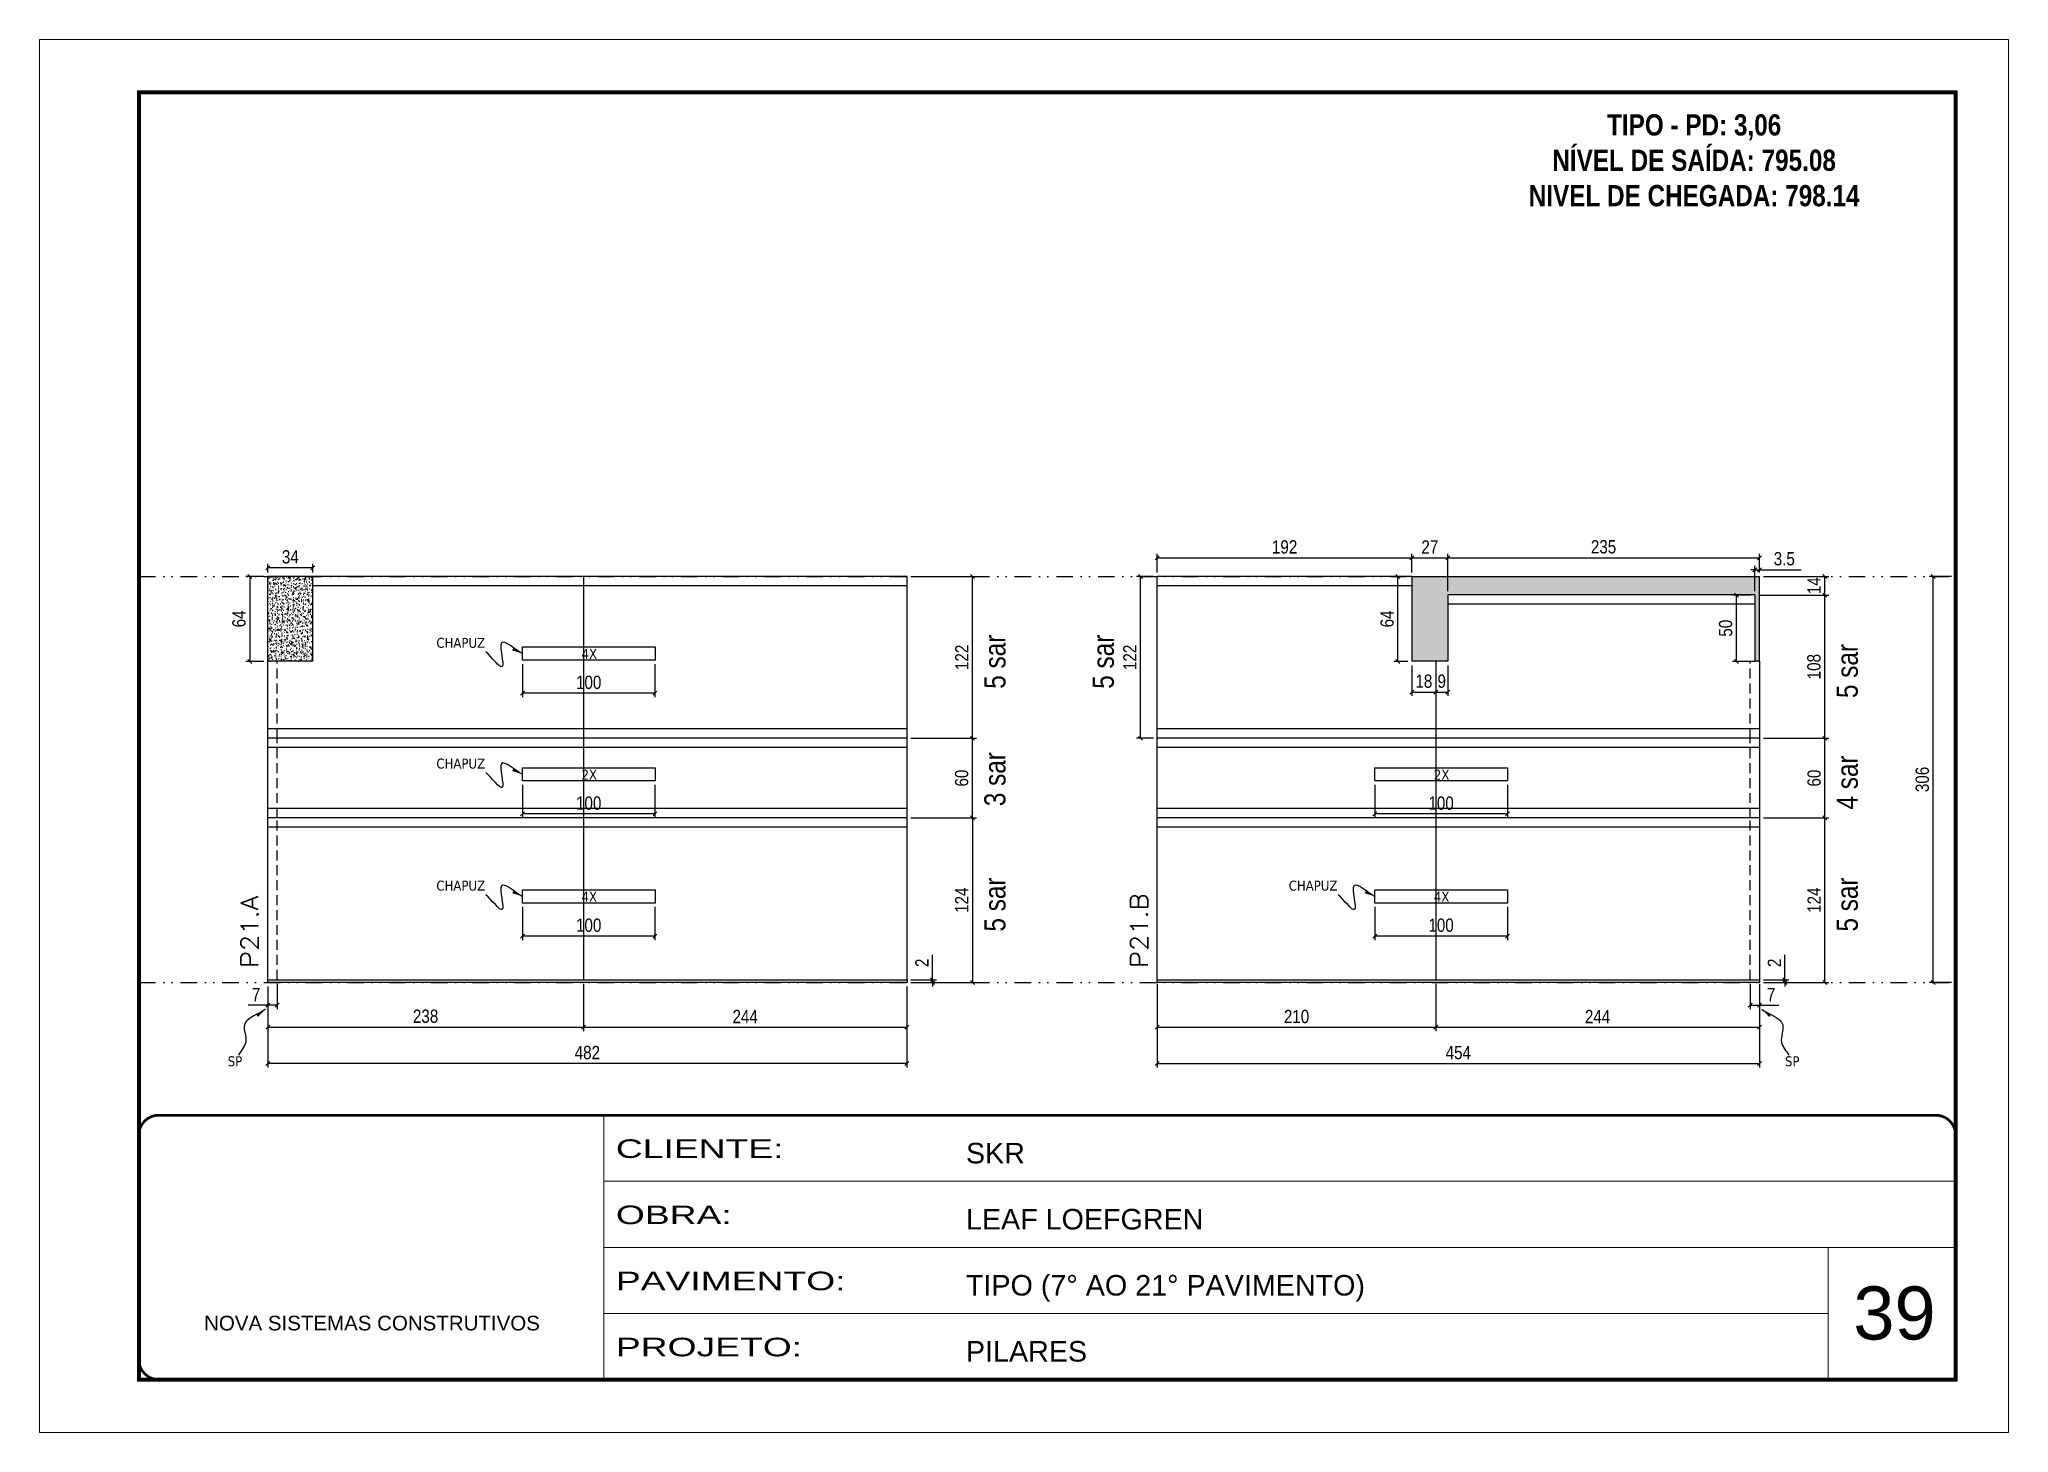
# Model space of a CAD drawing. Extents: x 14400 to 27878, y -21631 to 6985.
# Drawn here: x 17583 to 19068, y -4402 to -3352 of the extents above; entities that cross this region are included whole.
import ezdxf

# ---------------------------------------------------------------- set-up
doc = ezdxf.new("R2010")
doc.units = 0
for name, pattern in [('CONTINUO', [0]), ('DASHED', [0.75, 0.5, -0.25]), ('DIVIDE2', [0.625, 0.25, -0.125, 0, -0.125, 0, -0.125]), ('HIDDEN', [0.375, 0.25, -0.125])]:
    doc.linetypes.add(name, pattern=pattern)
for name, color, linetype, lineweight in [('CARIMBO', 255, 'Continuous', 9), ('Folhas', 255, 'Continuous', 9), ('SARRAFO DE PRESSAO', 251, 'DASHED', 9), ('Texto Seção', 7, 'Continuous', 15)]:
    doc.layers.add(name, color=color, linetype=linetype, lineweight=lineweight)
for name, color, linetype in [('COTA', 241, 'Continuous'), ('NOMENCLATURA', 7, 'Continuous'), ('Nível', 160, 'Continuous'), ('Painéis', 200, 'Continuous'), ('SARR_2.2x10', 60, 'Continuous'), ('SARR_2.2x7', 40, 'Continuous'), ('Sarrafo de Pressão', 42, 'HIDDEN'), ('texto', 7, 'Continuous')]:
    doc.layers.add(name, color=color, linetype=linetype)
doc.styles.add('ARIAL', font='arial.ttf')
doc.styles.add('ARIAL_NARROW', font='ARIALN.TTF', dxfattribs={"height": 0.2})
doc.styles.add('COTA TECNICA', font='techl___.ttf', dxfattribs={"height": 10})
doc.styles.add('COTA TECNICA-50', font='techl___.ttf', dxfattribs={"height": 10})
doc.styles.add('REGUA-120', font='ROMANS.shx', dxfattribs={"height": 15})
doc.styles.add('ROMANC', font='techb___.ttf', dxfattribs={"height": 2.5})
doc.styles.get("Standard").update_dxf_attribs({"font": 'arial.ttf'})
doc.styles.add('Tecnologia', font='')
doc.styles.get('Tecnologia').set_extended_font_data('Forgotten Futurist')
doc.dimstyles.new('COTA PAINEL-50', dxfattribs={"dimtxt": 10, "dimasz": 3, "dimexe": 3, "dimexo": 3, "dimgap": 3, "dimtad": 1, "dimdec": 1, "dimzin": 12, "dimdsep": 46, "dimtxsty": 'COTA TECNICA-50', "dimblk1": 'OBLIQUE', "dimblk2": 'OBLIQUE', "dimsah": 1, "dimcen": 0.9, "dimclrd": 4, "dimclre": 4, "dimclrt": 240, "dimadec": 1, "dimazin": 3, "dimtfac": 1, "dimtdec": 1, "dimtmove": 0, "dimatfit": 3, "dimfxl": 1, "dimtolj": 1, "dimtzin": 12, "dimarcsym": 0})
doc.dimstyles.new('PAINEL', dxfattribs={"dimtxt": 10, "dimasz": 3, "dimexe": 3, "dimexo": 3, "dimgap": 3, "dimtad": 1, "dimdec": 1, "dimzin": 12, "dimdsep": 46, "dimtxsty": 'COTA TECNICA', "dimblk1": 'OBLIQUE', "dimblk2": 'OBLIQUE', "dimsah": 1, "dimcen": 0.9, "dimclrd": 4, "dimclre": 4, "dimclrt": 240, "dimadec": 1, "dimazin": 3, "dimtfac": 1, "dimtdec": 1, "dimtmove": 0, "dimatfit": 3, "dimfxl": 1, "dimtolj": 1, "dimtzin": 12, "dimarcsym": 0})
doc.dimstyles.get("Standard").update_dxf_attribs({"dimtxt": 0.18, "dimasz": 0.18, "dimexe": 0.18, "dimexo": 0.0625, "dimgap": 0.09, "dimtad": 0, "dimtih": 1, "dimtoh": 1, "dimdec": 4, "dimzin": 0, "dimdsep": 46, "dimtxsty": 'Standard', "dimcen": 0.09, "dimadec": 0, "dimazin": 0, "dimtfac": 1, "dimtdec": 4, "dimtofl": 0, "dimtmove": 0, "dimatfit": 3, "dimfxl": 1, "dimtolj": 1, "dimtzin": 0, "dimarcsym": 0})

msp = doc.modelspace()

# ---------------------------------------------------------------- texts
at = {"layer": 'CARIMBO', "style": 'ARIAL'}
msp.add_text('39', height=40, dxfattribs=at).set_placement((18951.328, -4332.305))
at = {"layer": 'NOMENCLATURA', "style": 'ARIAL_NARROW'}
for s, p in [('5 sar', (18311.992, -3841.842)), ('5 sar', (18393.713, -3841.842)), ('5 sar', (18954.737, -3848.842)), ('3 sar', (18311.992, -3930.342)), ('4 sar', (18954.737, -3932.842)), ('5 sar', (18311.992, -4024.842)), ('5 sar', (18954.737, -4024.842))]:
    msp.add_text(s, height=16, rotation=90, dxfattribs=at).set_placement(p)
at = {"layer": 'NOMENCLATURA', "color": 2, "insert": (18831.306, -3408.863), "char_height": 16, "attachment_point": 2, "style": 'ROMANC'}
msp.add_mtext_dynamic_manual_height_columns('TIPO - PD: 3,06\\PNÍVEL DE SAÍDA: 795.08\\PNIVEL DE CHEGADA: 798.14', width=432.35115, gutter_width=1, heights=[0], dxfattribs=at)
at = {"layer": 'texto', "color": 0, "char_height": 7.5, "attachment_point": 5}
for s, insert in [('{\\fTahoma|b0|i0|c0|p34;\\C4;CHAPUZ}', (17901.198, -3807.308)), ('{\\fTahoma|b0|i0|c0|p34;\\C4;4X}', (17998.141, -3815.615)), ('{\\fTahoma|b0|i0|c0|p34;\\C4;CHAPUZ}', (17901.198, -3898.308)), ('{\\fTahoma|b0|i0|c0|p34;\\C4;2X}', (17998.141, -3906.615)), ('{\\fTahoma|b0|i0|c0|p34;\\C4;2X}', (18640.886, -3906.615)), ('{\\fTahoma|b0|i0|c0|p34;\\C4;CHAPUZ}', (17901.198, -3990.308)), ('{\\fTahoma|b0|i0|c0|p34;\\C4;CHAPUZ}', (18543.943, -3990.308)), ('{\\fTahoma|b0|i0|c0|p34;\\C4;4X}', (17998.141, -3998.615)), ('{\\fTahoma|b0|i0|c0|p34;\\C4;4X}', (18640.886, -3998.615)), ('{\\fTahoma|b0|i0|c0|p34;\\C4;SP}', (17730.972, -4122.657)), ('{\\fTahoma|b0|i0|c0|p34;\\C4;SP}', (18905.271, -4122.657))]:
    msp.add_mtext(s, dxfattribs=dict(at, insert=insert))
at = {"layer": 'Texto Seção', "style": 'REGUA-120', "width": 1.1}
for s, p in [('P21.A', (17748.5, -4052.402)), ('P21.B', (18419.244, -4052.402))]:
    msp.add_text(s, height=13, rotation=90, dxfattribs=at).set_placement(p)

# ---------------------------------------------------------------- blocks, each defined once
blk = doc.blocks.new('9999999999')
at = {"color": 30, "linetype": 'CONTINUO'}
for p, q in [((98564.6, 34230.2), (98564.6, 34429.4)), ((98564.6, 34379.6), (99584, 34379.6)), ((98564.6, 34329.8), (99488, 34329.8)), ((99584, 34329.8), (99488, 34329.8)), ((99488, 34329.8), (99488, 34230.2)), ((98564.6, 34280), (99488, 34280))]:
    blk.add_line(p, q, dxfattribs=at)
at = {"color": 30, "linetype": 'CONTINUO', "const_width": 2}
blk.add_lwpolyline([(99584, 34230.2), (99584, 34414.4, 0.414214), (99569, 34429.4), (98229, 34429.4, 0.414214), (98214, 34414.4), (98214, 34245.2, 0.414214), (98229, 34230.2), (99584, 34230.2)], format="xyb", dxfattribs=at)
at = {"layer": 'Folhas'}
blk.add_lwpolyline([(98139, 34190.2), (99624, 34190.2), (99624, 35240.2), (98139, 35240.2)], close=True, dxfattribs=at)
at = {"layer": 'Folhas', "color": 30, "const_width": 3}
blk.add_lwpolyline([(98214, 34230.2), (99584, 34230.2), (99584, 35200.2), (98214, 35200.2)], close=True, dxfattribs=at)
at = {"color": 7, "linetype": 'Continuous', "ltscale": 5, "style": 'ARIAL'}
for s, height, p in [('SKR', 15.48, (98837.7, 34393.1)), ('LEAF LOEFGREN', 15.483, (98837.7, 34343.3)), ('TIPO (7° AO 21° PAVIMENTO)', 15.483, (98837.7, 34293.5)), ('NOVA SISTEMAS CONSTRUTIVOS', 11.059, (98263.2, 34267.2)), ('PILARES', 15.48, (98837.7, 34243.7))]:
    blk.add_text(s, height=height, dxfattribs=at).set_placement(p)
at = {"layer": 'Folhas', "color": 7, "style": 'Tecnologia', "width": 1.5}
for s, p in [('CLIENTE:', (98573.7, 34397.2)), ('OBRA:', (98573.7, 34347.3)), ('PAVIMENTO:', (98573.7, 34297.5)), ('PROJETO:', (98573.7, 34247.7))]:
    blk.add_text(s, height=14, dxfattribs=at).set_placement(p)
blk = doc.blocks.new('_Oblique')
at = {"color": 0, "linetype": 'ByBlock', "lineweight": -2}
blk.add_line((-0.5, -0.5), (0.5, 0.5), dxfattribs=at)
blk = doc.blocks.new('*D2044')
at = {"layer": 'COTA', "color": 4, "lineweight": -2, "transparency": 16777216}
for p, q in [((17755.7, -4066.2), (17755.7, -4083.4)), ((17762.7, -4064.2), (17762.7, -4083.4)), ((17755.7, -4080.4), (17741, -4080.4)), ((17762.7, -4080.4), (17755.7, -4080.4))]:
    blk.add_line(p, q, dxfattribs=at)
at = {"layer": 'Defpoints', "color": 0, "transparency": 16777216}
for p in [(17755.7, -4063.2), (17762.7, -4061.2), (17755.7, -4080.4)]:
    blk.add_point(p, dxfattribs=at)
at = {"layer": 'COTA', "color": 4, "lineweight": -2, "transparency": 16777216, "xscale": 3, "yscale": 3, "zscale": 3, "rotation": 180}
blk.add_blockref('_Oblique', (17755.7, -4080.4), dxfattribs=at)
at = {"layer": 'COTA', "color": 4, "lineweight": -2, "transparency": 16777216, "xscale": 3, "yscale": 3, "zscale": 3}
blk.add_blockref('_Oblique', (17762.7, -4080.4), dxfattribs=at)
at = {"layer": 'COTA', "color": 240, "transparency": 16777216, "insert": (17746.9, -4072.3), "char_height": 10, "attachment_point": 5, "style": 'COTA TECNICA-50'}
blk.add_mtext('\\A1;7', dxfattribs=at)
blk = doc.blocks.new('*D2045')
at = {"layer": 'COTA', "color": 4, "lineweight": -2, "transparency": 16777216}
for p, q in [((18257, -4061.2), (18257, -4042.4)), ((18240.7, -4061.2), (18260, -4061.2)), ((18240.7, -4063.2), (18260, -4063.2)), ((18257, -4063.2), (18257, -4061.2)), ((18257, -4063.2), (18257, -4066.2))]:
    blk.add_line(p, q, dxfattribs=at)
at = {"layer": 'Defpoints', "color": 0, "transparency": 16777216}
for p in [(18237.7, -4061.2), (18237.7, -4063.2), (18257, -4063.2)]:
    blk.add_point(p, dxfattribs=at)
at = {"layer": 'COTA', "color": 4, "lineweight": -2, "transparency": 16777216, "xscale": 3, "yscale": 3, "zscale": 3}
for p, rotation in [((18257, -4061.2), 270), ((18257, -4063.2), 90)]:
    blk.add_blockref('_Oblique', p, dxfattribs=dict(at, rotation=rotation))
at = {"layer": 'COTA', "color": 240, "transparency": 16777216, "insert": (18249, -4048.4), "char_height": 10, "attachment_point": 5, "rotation": 90, "style": 'COTA TECNICA-50'}
blk.add_mtext('\\A1;2', dxfattribs=at)
blk = doc.blocks.new('*D2046')
at = {"layer": 'COTA', "color": 4, "linetype": 'ByBlock', "lineweight": -2, "transparency": 16777216}
for p, q in [((17947.7, -4006.3), (17947.7, -4031.2)), ((18047.7, -4006.3), (18047.7, -4031.2)), ((18047.7, -4028.2), (17947.7, -4028.2))]:
    blk.add_line(p, q, dxfattribs=at)
at = {"layer": 'Defpoints', "color": 0, "linetype": 'ByBlock', "transparency": 16777216}
for p in [(17947.7, -4003.3), (18047.7, -4003.3), (17947.7, -4028.2)]:
    blk.add_point(p, dxfattribs=at)
at = {"layer": 'COTA', "color": 4, "linetype": 'ByBlock', "lineweight": -2, "transparency": 16777216, "xscale": 3, "yscale": 3, "zscale": 3, "rotation": 180}
blk.add_blockref('_Oblique', (17947.7, -4028.2), dxfattribs=at)
at = {"layer": 'COTA', "color": 4, "linetype": 'ByBlock', "lineweight": -2, "transparency": 16777216, "xscale": 3, "yscale": 3, "zscale": 3}
blk.add_blockref('_Oblique', (18047.7, -4028.2), dxfattribs=at)
at = {"layer": 'COTA', "color": 240, "linetype": 'ByBlock', "transparency": 16777216, "insert": (17997.7, -4020.1), "char_height": 10, "attachment_point": 5, "style": 'COTA TECNICA'}
blk.add_mtext('\\A1;100', dxfattribs=at)
blk = doc.blocks.new('*D2047')
at = {"layer": 'COTA', "color": 4, "lineweight": -2, "transparency": 16777216}
for p, q in [((17755.7, -4066.2), (17755.7, -4100)), ((17993.7, -4064.2), (17993.7, -4100)), ((17755.7, -4097), (17993.7, -4097))]:
    blk.add_line(p, q, dxfattribs=at)
at = {"layer": 'Defpoints', "color": 0, "transparency": 16777216}
for p in [(17755.7, -4063.2), (17993.7, -4061.2), (17993.7, -4097)]:
    blk.add_point(p, dxfattribs=at)
at = {"layer": 'COTA', "color": 4, "lineweight": -2, "transparency": 16777216, "xscale": 3, "yscale": 3, "zscale": 3, "rotation": 180}
blk.add_blockref('_Oblique', (17755.7, -4097), dxfattribs=at)
at = {"layer": 'COTA', "color": 4, "lineweight": -2, "transparency": 16777216, "xscale": 3, "yscale": 3, "zscale": 3}
blk.add_blockref('_Oblique', (17993.7, -4097), dxfattribs=at)
at = {"layer": 'COTA', "color": 240, "transparency": 16777216, "insert": (17874.7, -4088.7), "char_height": 10, "attachment_point": 5, "style": 'COTA TECNICA'}
blk.add_mtext('\\A1;238', dxfattribs=at)
blk = doc.blocks.new('*D2048')
at = {"layer": 'COTA', "color": 4, "lineweight": -2, "transparency": 16777216}
for p, q in [((17993.7, -4064.2), (17993.7, -4100)), ((18237.7, -4066.2), (18237.7, -4100)), ((17993.7, -4097), (18237.7, -4097))]:
    blk.add_line(p, q, dxfattribs=at)
at = {"layer": 'Defpoints', "color": 0, "transparency": 16777216}
for p in [(17993.7, -4061.2), (18237.7, -4063.2), (18237.7, -4097)]:
    blk.add_point(p, dxfattribs=at)
at = {"layer": 'COTA', "color": 4, "lineweight": -2, "transparency": 16777216, "xscale": 3, "yscale": 3, "zscale": 3, "rotation": 180}
blk.add_blockref('_Oblique', (17993.7, -4097), dxfattribs=at)
at = {"layer": 'COTA', "color": 4, "lineweight": -2, "transparency": 16777216, "xscale": 3, "yscale": 3, "zscale": 3}
blk.add_blockref('_Oblique', (18237.7, -4097), dxfattribs=at)
at = {"layer": 'COTA', "color": 240, "transparency": 16777216, "insert": (18115.7, -4088.9), "char_height": 10, "attachment_point": 5, "style": 'COTA TECNICA'}
blk.add_mtext('\\A1;244', dxfattribs=at)
blk = doc.blocks.new('*D2049')
at = {"layer": 'COTA', "color": 4, "lineweight": -2, "transparency": 16777216}
for p, q in [((18873.5, -4064.2), (18873.5, -4083.4)), ((18880.5, -4066.2), (18880.5, -4083.4)), ((18873.5, -4080.4), (18880.5, -4080.4)), ((18880.5, -4080.4), (18895.2, -4080.4))]:
    blk.add_line(p, q, dxfattribs=at)
at = {"layer": 'Defpoints', "color": 0, "transparency": 16777216}
for p in [(18873.5, -4061.2), (18880.5, -4063.2), (18880.5, -4080.4)]:
    blk.add_point(p, dxfattribs=at)
at = {"layer": 'COTA', "color": 4, "lineweight": -2, "transparency": 16777216, "xscale": 3, "yscale": 3, "zscale": 3, "rotation": 180}
blk.add_blockref('_Oblique', (18873.5, -4080.4), dxfattribs=at)
at = {"layer": 'COTA', "color": 4, "lineweight": -2, "transparency": 16777216, "xscale": 3, "yscale": 3, "zscale": 3}
blk.add_blockref('_Oblique', (18880.5, -4080.4), dxfattribs=at)
at = {"layer": 'COTA', "color": 240, "transparency": 16777216, "insert": (18889.4, -4072.3), "char_height": 10, "attachment_point": 5, "style": 'COTA TECNICA-50'}
blk.add_mtext('\\A1;7', dxfattribs=at)
blk = doc.blocks.new('*D2050')
at = {"layer": 'COTA', "color": 4, "lineweight": -2, "transparency": 16777216}
for p, q in [((18899.8, -4061.2), (18899.8, -4042.4)), ((18883.5, -4061.2), (18902.8, -4061.2)), ((18883.5, -4063.2), (18902.8, -4063.2)), ((18899.8, -4063.2), (18899.8, -4061.2)), ((18899.8, -4063.2), (18899.8, -4066.2))]:
    blk.add_line(p, q, dxfattribs=at)
at = {"layer": 'Defpoints', "color": 0, "transparency": 16777216}
for p in [(18880.5, -4061.2), (18880.5, -4063.2), (18899.8, -4063.2)]:
    blk.add_point(p, dxfattribs=at)
at = {"layer": 'COTA', "color": 4, "lineweight": -2, "transparency": 16777216, "xscale": 3, "yscale": 3, "zscale": 3}
for p, rotation in [((18899.8, -4061.2), 270), ((18899.8, -4063.2), 90)]:
    blk.add_blockref('_Oblique', p, dxfattribs=dict(at, rotation=rotation))
at = {"layer": 'COTA', "color": 240, "transparency": 16777216, "insert": (18891.8, -4048.4), "char_height": 10, "attachment_point": 5, "rotation": 90, "style": 'COTA TECNICA-50'}
blk.add_mtext('\\A1;2', dxfattribs=at)
blk = doc.blocks.new('*D2051')
at = {"layer": 'COTA', "color": 4, "linetype": 'ByBlock', "lineweight": -2, "transparency": 16777216}
for p, q in [((18590.5, -4006.3), (18590.5, -4031.2)), ((18690.5, -4006.3), (18690.5, -4031.2)), ((18690.5, -4028.2), (18590.5, -4028.2))]:
    blk.add_line(p, q, dxfattribs=at)
at = {"layer": 'Defpoints', "color": 0, "linetype": 'ByBlock', "transparency": 16777216}
for p in [(18590.5, -4003.3), (18690.5, -4003.3), (18590.5, -4028.2)]:
    blk.add_point(p, dxfattribs=at)
at = {"layer": 'COTA', "color": 4, "linetype": 'ByBlock', "lineweight": -2, "transparency": 16777216, "xscale": 3, "yscale": 3, "zscale": 3, "rotation": 180}
blk.add_blockref('_Oblique', (18590.5, -4028.2), dxfattribs=at)
at = {"layer": 'COTA', "color": 4, "linetype": 'ByBlock', "lineweight": -2, "transparency": 16777216, "xscale": 3, "yscale": 3, "zscale": 3}
blk.add_blockref('_Oblique', (18690.5, -4028.2), dxfattribs=at)
at = {"layer": 'COTA', "color": 240, "linetype": 'ByBlock', "transparency": 16777216, "insert": (18640.5, -4020.1), "char_height": 10, "attachment_point": 5, "style": 'COTA TECNICA'}
blk.add_mtext('\\A1;100', dxfattribs=at)
blk = doc.blocks.new('*D2052')
at = {"layer": 'COTA', "color": 4, "lineweight": -2, "transparency": 16777216}
for p, q in [((18426.5, -4066.2), (18426.5, -4100)), ((18636.5, -4064.2), (18636.5, -4100)), ((18426.5, -4097), (18636.5, -4097))]:
    blk.add_line(p, q, dxfattribs=at)
at = {"layer": 'Defpoints', "color": 0, "transparency": 16777216}
for p in [(18426.5, -4063.2), (18636.5, -4061.2), (18636.5, -4097)]:
    blk.add_point(p, dxfattribs=at)
at = {"layer": 'COTA', "color": 4, "lineweight": -2, "transparency": 16777216, "xscale": 3, "yscale": 3, "zscale": 3, "rotation": 180}
blk.add_blockref('_Oblique', (18426.5, -4097), dxfattribs=at)
at = {"layer": 'COTA', "color": 4, "lineweight": -2, "transparency": 16777216, "xscale": 3, "yscale": 3, "zscale": 3}
blk.add_blockref('_Oblique', (18636.5, -4097), dxfattribs=at)
at = {"layer": 'COTA', "color": 240, "transparency": 16777216, "insert": (18531.5, -4088.9), "char_height": 10, "attachment_point": 5, "style": 'COTA TECNICA'}
blk.add_mtext('\\A1;210', dxfattribs=at)
blk = doc.blocks.new('*D2053')
at = {"layer": 'COTA', "color": 4, "lineweight": -2, "transparency": 16777216}
for p, q in [((18636.5, -4064.2), (18636.5, -4100)), ((18880.5, -4066.2), (18880.5, -4100)), ((18636.5, -4097), (18880.5, -4097))]:
    blk.add_line(p, q, dxfattribs=at)
at = {"layer": 'Defpoints', "color": 0, "transparency": 16777216}
for p in [(18636.5, -4061.2), (18880.5, -4063.2), (18880.5, -4097)]:
    blk.add_point(p, dxfattribs=at)
at = {"layer": 'COTA', "color": 4, "lineweight": -2, "transparency": 16777216, "xscale": 3, "yscale": 3, "zscale": 3, "rotation": 180}
blk.add_blockref('_Oblique', (18636.5, -4097), dxfattribs=at)
at = {"layer": 'COTA', "color": 4, "lineweight": -2, "transparency": 16777216, "xscale": 3, "yscale": 3, "zscale": 3}
blk.add_blockref('_Oblique', (18880.5, -4097), dxfattribs=at)
at = {"layer": 'COTA', "color": 240, "transparency": 16777216, "insert": (18758.5, -4088.9), "char_height": 10, "attachment_point": 5, "style": 'COTA TECNICA'}
blk.add_mtext('\\A1;244', dxfattribs=at)
blk = doc.blocks.new('*D2066')
at = {"layer": 'COTA', "color": 4, "lineweight": -2, "transparency": 16777216}
for p, q in [((18883.5, -3939.2), (18932.9, -3939.2)), ((18929.9, -4063.2), (18929.9, -3939.2)), ((18883.5, -4063.2), (18932.9, -4063.2))]:
    blk.add_line(p, q, dxfattribs=at)
at = {"layer": 'Defpoints', "color": 0, "transparency": 16777216}
for p in [(18880.5, -3939.2), (18929.9, -3939.2), (18880.5, -4063.2)]:
    blk.add_point(p, dxfattribs=at)
at = {"layer": 'COTA', "color": 4, "lineweight": -2, "transparency": 16777216, "xscale": 3, "yscale": 3, "zscale": 3}
for p, rotation in [((18929.9, -3939.2), 90), ((18929.9, -4063.2), 270)]:
    blk.add_blockref('_Oblique', p, dxfattribs=dict(at, rotation=rotation))
at = {"layer": 'COTA', "color": 240, "transparency": 16777216, "insert": (18921.8, -4001.2), "char_height": 10, "attachment_point": 5, "rotation": 90, "style": 'COTA TECNICA'}
blk.add_mtext('\\A1;124', dxfattribs=at)
blk = doc.blocks.new('*D2067')
at = {"layer": 'COTA', "color": 4, "lineweight": -2, "transparency": 16777216}
for p, q in [((18874, -3771.2), (18860.2, -3771.2)), ((18863.2, -3821.2), (18863.2, -3771.2)), ((18874, -3821.2), (18860.2, -3821.2))]:
    blk.add_line(p, q, dxfattribs=at)
at = {"layer": 'Defpoints', "color": 0, "transparency": 16777216}
for p in [(18863.2, -3771.2), (18877, -3771.2), (18877, -3821.2)]:
    blk.add_point(p, dxfattribs=at)
at = {"layer": 'COTA', "color": 4, "lineweight": -2, "transparency": 16777216, "xscale": 3, "yscale": 3, "zscale": 3}
for p, rotation in [((18863.2, -3771.2), 90), ((18863.2, -3821.2), 270)]:
    blk.add_blockref('_Oblique', p, dxfattribs=dict(at, rotation=rotation))
at = {"layer": 'COTA', "color": 240, "transparency": 16777216, "insert": (18855.1, -3796.2), "char_height": 10, "attachment_point": 5, "rotation": 90, "style": 'COTA TECNICA'}
blk.add_mtext('\\A1;50', dxfattribs=at)
blk = doc.blocks.new('*D2068')
at = {"layer": 'COTA', "color": 4, "lineweight": -2, "transparency": 16777216}
for p, q in [((18615.5, -3757.2), (18604.9, -3757.2)), ((18607.9, -3821.2), (18607.9, -3757.2)), ((18615.5, -3821.2), (18604.9, -3821.2))]:
    blk.add_line(p, q, dxfattribs=at)
at = {"layer": 'Defpoints', "color": 0, "transparency": 16777216}
for p in [(18607.9, -3757.2), (18618.5, -3757.2), (18618.5, -3821.2)]:
    blk.add_point(p, dxfattribs=at)
at = {"layer": 'COTA', "color": 4, "lineweight": -2, "transparency": 16777216, "xscale": 3, "yscale": 3, "zscale": 3}
for p, rotation in [((18607.9, -3757.2), 90), ((18607.9, -3821.2), 270)]:
    blk.add_blockref('_Oblique', p, dxfattribs=dict(at, rotation=rotation))
at = {"layer": 'COTA', "color": 240, "transparency": 16777216, "insert": (18599.8, -3789.2), "char_height": 10, "attachment_point": 5, "rotation": 90, "style": 'COTA TECNICA'}
blk.add_mtext('\\A1;64', dxfattribs=at)
blk = doc.blocks.new('*D2069')
at = {"layer": 'COTA', "color": 4, "lineweight": -2, "transparency": 16777216}
for p, q in [((18240.7, -3939.2), (18290.1, -3939.2)), ((18287.1, -3939.2), (18287.1, -4063.2)), ((18240.7, -4063.2), (18290.1, -4063.2))]:
    blk.add_line(p, q, dxfattribs=at)
at = {"layer": 'Defpoints', "color": 0, "transparency": 16777216}
for p in [(18237.7, -3939.2), (18237.7, -4063.2), (18287.1, -4063.2)]:
    blk.add_point(p, dxfattribs=at)
at = {"layer": 'COTA', "color": 4, "lineweight": -2, "transparency": 16777216, "xscale": 3, "yscale": 3, "zscale": 3}
for p, rotation in [((18287.1, -3939.2), 90), ((18287.1, -4063.2), 270)]:
    blk.add_blockref('_Oblique', p, dxfattribs=dict(at, rotation=rotation))
at = {"layer": 'COTA', "color": 240, "transparency": 16777216, "insert": (18279, -4001.2), "char_height": 10, "attachment_point": 5, "rotation": 90, "style": 'COTA TECNICA'}
blk.add_mtext('\\A1;124', dxfattribs=at)
blk = doc.blocks.new('*D2070')
at = {"layer": 'COTA', "color": 4, "lineweight": -2, "transparency": 16777216}
for p, q in [((18240.7, -3879.2), (18290.1, -3879.2)), ((18287.1, -3939.2), (18287.1, -3879.2)), ((18240.7, -3939.2), (18290.1, -3939.2))]:
    blk.add_line(p, q, dxfattribs=at)
at = {"layer": 'Defpoints', "color": 0, "transparency": 16777216}
for p in [(18237.7, -3879.2), (18287.1, -3879.2), (18237.7, -3939.2)]:
    blk.add_point(p, dxfattribs=at)
at = {"layer": 'COTA', "color": 4, "lineweight": -2, "transparency": 16777216, "xscale": 3, "yscale": 3, "zscale": 3}
for p, rotation in [((18287.1, -3879.2), 90), ((18287.1, -3939.2), 270)]:
    blk.add_blockref('_Oblique', p, dxfattribs=dict(at, rotation=rotation))
at = {"layer": 'COTA', "color": 240, "transparency": 16777216, "insert": (18279, -3909.2), "char_height": 10, "attachment_point": 5, "rotation": 90, "style": 'COTA TECNICA'}
blk.add_mtext('\\A1;60', dxfattribs=at)
blk = doc.blocks.new('*D2071')
at = {"layer": 'COTA', "color": 4, "lineweight": -2, "transparency": 16777216}
for p, q in [((18880, -3771.2), (18932.9, -3771.2)), ((18883.5, -3757.2), (18932.9, -3757.2)), ((18929.9, -3771.2), (18929.9, -3757.2))]:
    blk.add_line(p, q, dxfattribs=at)
at = {"layer": 'Defpoints', "color": 0, "transparency": 16777216}
for p in [(18877, -3771.2), (18880.5, -3757.2), (18929.9, -3757.2)]:
    blk.add_point(p, dxfattribs=at)
at = {"layer": 'COTA', "color": 4, "lineweight": -2, "transparency": 16777216, "xscale": 3, "yscale": 3, "zscale": 3}
for p, rotation in [((18929.9, -3757.2), 90), ((18929.9, -3771.2), 270)]:
    blk.add_blockref('_Oblique', p, dxfattribs=dict(at, rotation=rotation))
at = {"layer": 'COTA', "color": 240, "transparency": 16777216, "insert": (18921.8, -3764.2), "char_height": 10, "attachment_point": 5, "rotation": 90, "style": 'COTA TECNICA'}
blk.add_mtext('\\A1;14', dxfattribs=at)
blk = doc.blocks.new('*D2072')
at = {"layer": 'COTA', "color": 4, "lineweight": -2, "transparency": 16777216}
for p, q in [((18618.5, -3824.2), (18618.5, -3847.3)), ((18636.5, -3824.2), (18636.5, -3847.3)), ((18618.5, -3844.3), (18636.5, -3844.3))]:
    blk.add_line(p, q, dxfattribs=at)
at = {"layer": 'Defpoints', "color": 0, "transparency": 16777216}
for p in [(18618.5, -3821.2), (18636.5, -3821.2), (18636.5, -3844.3)]:
    blk.add_point(p, dxfattribs=at)
at = {"layer": 'COTA', "color": 4, "lineweight": -2, "transparency": 16777216, "xscale": 3, "yscale": 3, "zscale": 3, "rotation": 180}
blk.add_blockref('_Oblique', (18618.5, -3844.3), dxfattribs=at)
at = {"layer": 'COTA', "color": 4, "lineweight": -2, "transparency": 16777216, "xscale": 3, "yscale": 3, "zscale": 3}
blk.add_blockref('_Oblique', (18636.5, -3844.3), dxfattribs=at)
at = {"layer": 'COTA', "color": 240, "transparency": 16777216, "insert": (18627.5, -3836.2), "char_height": 10, "attachment_point": 5, "style": 'COTA TECNICA'}
blk.add_mtext('\\A1;18', dxfattribs=at)
blk = doc.blocks.new('*D2073')
at = {"layer": 'COTA', "color": 4, "lineweight": -2, "transparency": 16777216}
for p, q in [((18636.5, -3824.2), (18636.5, -3847.3)), ((18645.5, -3824.2), (18645.5, -3847.3)), ((18636.5, -3844.3), (18645.5, -3844.3))]:
    blk.add_line(p, q, dxfattribs=at)
at = {"layer": 'Defpoints', "color": 0, "transparency": 16777216}
for p in [(18636.5, -3821.2), (18645.5, -3821.2), (18645.5, -3844.3)]:
    blk.add_point(p, dxfattribs=at)
at = {"layer": 'COTA', "color": 4, "lineweight": -2, "transparency": 16777216, "xscale": 3, "yscale": 3, "zscale": 3, "rotation": 180}
blk.add_blockref('_Oblique', (18636.5, -3844.3), dxfattribs=at)
at = {"layer": 'COTA', "color": 4, "lineweight": -2, "transparency": 16777216, "xscale": 3, "yscale": 3, "zscale": 3}
blk.add_blockref('_Oblique', (18645.5, -3844.3), dxfattribs=at)
at = {"layer": 'COTA', "color": 240, "transparency": 16777216, "insert": (18641, -3836.2), "char_height": 10, "attachment_point": 5, "style": 'COTA TECNICA'}
blk.add_mtext('\\A1;9', dxfattribs=at)
blk = doc.blocks.new('*D2074')
at = {"layer": 'COTA', "color": 4, "lineweight": -2, "transparency": 16777216}
for p, q in [((18877, -3752.2), (18874, -3752.2)), ((18877, -3768.2), (18877, -3749.2)), ((18877, -3752.2), (18880.5, -3752.2)), ((18880.5, -3754.2), (18880.5, -3749.2)), ((18880.5, -3752.2), (18912.1, -3752.2))]:
    blk.add_line(p, q, dxfattribs=at)
at = {"layer": 'Defpoints', "color": 0, "transparency": 16777216}
for p in [(18880.5, -3752.2), (18877, -3771.2), (18880.5, -3757.2)]:
    blk.add_point(p, dxfattribs=at)
at = {"layer": 'COTA', "color": 4, "lineweight": -2, "transparency": 16777216, "xscale": 3, "yscale": 3, "zscale": 3}
blk.add_blockref('_Oblique', (18877, -3752.2), dxfattribs=at)
at = {"layer": 'COTA', "color": 4, "lineweight": -2, "transparency": 16777216, "xscale": 3, "yscale": 3, "zscale": 3, "rotation": 180}
blk.add_blockref('_Oblique', (18880.5, -3752.2), dxfattribs=at)
at = {"layer": 'COTA', "color": 240, "transparency": 16777216, "insert": (18899.3, -3743.9), "char_height": 10, "attachment_point": 5, "style": 'COTA TECNICA'}
blk.add_mtext('\\A1;3.5', dxfattribs=at)
blk = doc.blocks.new('*D2075')
at = {"layer": 'COTA', "color": 4, "lineweight": -2, "transparency": 16777216}
for p, q in [((18240.7, -3757.2), (18290.1, -3757.2)), ((18287.1, -3879.2), (18287.1, -3757.2)), ((18240.7, -3879.2), (18290.1, -3879.2))]:
    blk.add_line(p, q, dxfattribs=at)
at = {"layer": 'Defpoints', "color": 0, "transparency": 16777216}
for p in [(18237.7, -3757.2), (18287.1, -3757.2), (18237.7, -3879.2)]:
    blk.add_point(p, dxfattribs=at)
at = {"layer": 'COTA', "color": 4, "lineweight": -2, "transparency": 16777216, "xscale": 3, "yscale": 3, "zscale": 3}
for p, rotation in [((18287.1, -3757.2), 90), ((18287.1, -3879.2), 270)]:
    blk.add_blockref('_Oblique', p, dxfattribs=dict(at, rotation=rotation))
at = {"layer": 'COTA', "color": 240, "transparency": 16777216, "insert": (18279.1, -3818.2), "char_height": 10, "attachment_point": 5, "rotation": 90, "style": 'COTA TECNICA'}
blk.add_mtext('\\A1;122', dxfattribs=at)
blk = doc.blocks.new('*D2076')
at = {"layer": 'COTA', "color": 4, "lineweight": -2, "transparency": 16777216}
for p, q in [((18880, -3771.2), (18932.9, -3771.2)), ((18929.9, -3879.2), (18929.9, -3771.2)), ((18883.5, -3879.2), (18932.9, -3879.2))]:
    blk.add_line(p, q, dxfattribs=at)
at = {"layer": 'Defpoints', "color": 0, "transparency": 16777216}
for p in [(18877, -3771.2), (18929.9, -3771.2), (18880.5, -3879.2)]:
    blk.add_point(p, dxfattribs=at)
at = {"layer": 'COTA', "color": 4, "lineweight": -2, "transparency": 16777216, "xscale": 3, "yscale": 3, "zscale": 3}
for p, rotation in [((18929.9, -3771.2), 90), ((18929.9, -3879.2), 270)]:
    blk.add_blockref('_Oblique', p, dxfattribs=dict(at, rotation=rotation))
at = {"layer": 'COTA', "color": 240, "transparency": 16777216, "insert": (18921.7, -3825.2), "char_height": 10, "attachment_point": 5, "rotation": 90, "style": 'COTA TECNICA'}
blk.add_mtext('\\A1;108', dxfattribs=at)
blk = doc.blocks.new('*D2078')
at = {"layer": 'COTA', "color": 4, "lineweight": -2, "transparency": 16777216}
for p, q in [((17752.7, -3757.2), (17739.1, -3757.2)), ((17742.1, -3757.2), (17742.1, -3821.2)), ((17752.7, -3821.2), (17739.1, -3821.2))]:
    blk.add_line(p, q, dxfattribs=at)
at = {"layer": 'Defpoints', "color": 0, "transparency": 16777216}
for p in [(17755.7, -3757.2), (17742.1, -3821.2), (17755.7, -3821.2)]:
    blk.add_point(p, dxfattribs=at)
at = {"layer": 'COTA', "color": 4, "lineweight": -2, "transparency": 16777216, "xscale": 3, "yscale": 3, "zscale": 3}
for p, rotation in [((17742.1, -3757.2), 90), ((17742.1, -3821.2), 270)]:
    blk.add_blockref('_Oblique', p, dxfattribs=dict(at, rotation=rotation))
at = {"layer": 'COTA', "color": 240, "transparency": 16777216, "insert": (17734, -3789.2), "char_height": 10, "attachment_point": 5, "rotation": 90, "style": 'COTA TECNICA'}
blk.add_mtext('\\A1;64', dxfattribs=at)
blk = doc.blocks.new('*D2079')
at = {"layer": 'COTA', "color": 4, "lineweight": -2, "transparency": 16777216}
for p, q in [((17755.7, -3754.2), (17755.7, -3747.7)), ((17789.7, -3750.7), (17755.7, -3750.7)), ((17789.7, -3754.2), (17789.7, -3747.7))]:
    blk.add_line(p, q, dxfattribs=at)
at = {"layer": 'Defpoints', "color": 0, "transparency": 16777216}
for p in [(17755.7, -3750.7), (17755.7, -3757.2), (17789.7, -3757.2)]:
    blk.add_point(p, dxfattribs=at)
at = {"layer": 'COTA', "color": 4, "lineweight": -2, "transparency": 16777216, "xscale": 3, "yscale": 3, "zscale": 3, "rotation": 180}
blk.add_blockref('_Oblique', (17755.7, -3750.7), dxfattribs=at)
at = {"layer": 'COTA', "color": 4, "lineweight": -2, "transparency": 16777216, "xscale": 3, "yscale": 3, "zscale": 3}
blk.add_blockref('_Oblique', (17789.7, -3750.7), dxfattribs=at)
at = {"layer": 'COTA', "color": 240, "transparency": 16777216, "insert": (17772.7, -3742.5), "char_height": 10, "attachment_point": 5, "style": 'COTA TECNICA'}
blk.add_mtext('\\A1;34', dxfattribs=at)
blk = doc.blocks.new('*D2080')
at = {"layer": 'COTA', "color": 4, "lineweight": -2, "transparency": 16777216}
for p, q in [((19025.5, -3757.2), (19008.6, -3757.2)), ((19011.6, -4063.2), (19011.6, -3757.2)), ((19025.5, -4063.2), (19008.6, -4063.2))]:
    blk.add_line(p, q, dxfattribs=at)
at = {"layer": 'Defpoints', "color": 0, "transparency": 16777216}
for p in [(19011.6, -3757.2), (19028.5, -3757.2), (19028.5, -4063.2)]:
    blk.add_point(p, dxfattribs=at)
at = {"layer": 'COTA', "color": 4, "lineweight": -2, "transparency": 16777216, "xscale": 3, "yscale": 3, "zscale": 3}
for p, rotation in [((19011.6, -3757.2), 90), ((19011.6, -4063.2), 270)]:
    blk.add_blockref('_Oblique', p, dxfattribs=dict(at, rotation=rotation))
at = {"layer": 'COTA', "color": 240, "transparency": 16777216, "insert": (19003.4, -3910.2), "char_height": 10, "attachment_point": 5, "rotation": 90, "style": 'COTA TECNICA'}
blk.add_mtext('\\A1;306', dxfattribs=at)
blk = doc.blocks.new('*D2081')
at = {"layer": 'COTA', "color": 4, "linetype": 'ByBlock', "lineweight": -2, "transparency": 16777216}
for p, q in [((17947.7, -3823.3), (17947.7, -3848.2)), ((18047.7, -3823.3), (18047.7, -3848.2)), ((18047.7, -3845.2), (17947.7, -3845.2))]:
    blk.add_line(p, q, dxfattribs=at)
at = {"layer": 'Defpoints', "color": 0, "linetype": 'ByBlock', "transparency": 16777216}
for p in [(17947.7, -3820.3), (18047.7, -3820.3), (17947.7, -3845.2)]:
    blk.add_point(p, dxfattribs=at)
at = {"layer": 'COTA', "color": 4, "linetype": 'ByBlock', "lineweight": -2, "transparency": 16777216, "xscale": 3, "yscale": 3, "zscale": 3, "rotation": 180}
blk.add_blockref('_Oblique', (17947.7, -3845.2), dxfattribs=at)
at = {"layer": 'COTA', "color": 4, "linetype": 'ByBlock', "lineweight": -2, "transparency": 16777216, "xscale": 3, "yscale": 3, "zscale": 3}
blk.add_blockref('_Oblique', (18047.7, -3845.2), dxfattribs=at)
at = {"layer": 'COTA', "color": 240, "linetype": 'ByBlock', "transparency": 16777216, "insert": (17997.7, -3837.1), "char_height": 10, "attachment_point": 5, "style": 'COTA TECNICA'}
blk.add_mtext('\\A1;100', dxfattribs=at)
blk = doc.blocks.new('*D2082')
at = {"layer": 'COTA', "color": 4, "linetype": 'ByBlock', "lineweight": -2, "transparency": 16777216}
for p, q in [((17947.7, -3914.3), (17947.7, -3939.2)), ((18047.7, -3914.3), (18047.7, -3939.2)), ((18047.7, -3936.2), (17947.7, -3936.2))]:
    blk.add_line(p, q, dxfattribs=at)
at = {"layer": 'Defpoints', "color": 0, "linetype": 'ByBlock', "transparency": 16777216}
for p in [(17947.7, -3911.3), (18047.7, -3911.3), (17947.7, -3936.2)]:
    blk.add_point(p, dxfattribs=at)
at = {"layer": 'COTA', "color": 4, "linetype": 'ByBlock', "lineweight": -2, "transparency": 16777216, "xscale": 3, "yscale": 3, "zscale": 3, "rotation": 180}
blk.add_blockref('_Oblique', (17947.7, -3936.2), dxfattribs=at)
at = {"layer": 'COTA', "color": 4, "linetype": 'ByBlock', "lineweight": -2, "transparency": 16777216, "xscale": 3, "yscale": 3, "zscale": 3}
blk.add_blockref('_Oblique', (18047.7, -3936.2), dxfattribs=at)
at = {"layer": 'COTA', "color": 240, "linetype": 'ByBlock', "transparency": 16777216, "insert": (17997.7, -3928.1), "char_height": 10, "attachment_point": 5, "style": 'COTA TECNICA'}
blk.add_mtext('\\A1;100', dxfattribs=at)
blk = doc.blocks.new('*D2083')
at = {"layer": 'COTA', "color": 4, "lineweight": -2, "transparency": 16777216}
for p, q in [((18426.5, -3754.2), (18426.5, -3740.1)), ((18618.5, -3754.2), (18618.5, -3740.1)), ((18426.5, -3743.1), (18618.5, -3743.1))]:
    blk.add_line(p, q, dxfattribs=at)
at = {"layer": 'Defpoints', "color": 0, "transparency": 16777216}
for p in [(18618.5, -3743.1), (18426.5, -3757.2), (18618.5, -3757.2)]:
    blk.add_point(p, dxfattribs=at)
at = {"layer": 'COTA', "color": 4, "lineweight": -2, "transparency": 16777216, "xscale": 3, "yscale": 3, "zscale": 3, "rotation": 180}
blk.add_blockref('_Oblique', (18426.5, -3743.1), dxfattribs=at)
at = {"layer": 'COTA', "color": 4, "lineweight": -2, "transparency": 16777216, "xscale": 3, "yscale": 3, "zscale": 3}
blk.add_blockref('_Oblique', (18618.5, -3743.1), dxfattribs=at)
at = {"layer": 'COTA', "color": 240, "transparency": 16777216, "insert": (18522.5, -3735), "char_height": 10, "attachment_point": 5, "style": 'COTA TECNICA'}
blk.add_mtext('\\A1;192', dxfattribs=at)
blk = doc.blocks.new('*D2084')
at = {"layer": 'COTA', "color": 4, "lineweight": -2, "transparency": 16777216}
for p, q in [((18618.5, -3754.2), (18618.5, -3740.1)), ((18645.5, -3768.2), (18645.5, -3740.1)), ((18618.5, -3743.1), (18645.5, -3743.1))]:
    blk.add_line(p, q, dxfattribs=at)
at = {"layer": 'Defpoints', "color": 0, "transparency": 16777216}
for p in [(18645.5, -3743.1), (18618.5, -3757.2), (18645.5, -3771.2)]:
    blk.add_point(p, dxfattribs=at)
at = {"layer": 'COTA', "color": 4, "lineweight": -2, "transparency": 16777216, "xscale": 3, "yscale": 3, "zscale": 3, "rotation": 180}
blk.add_blockref('_Oblique', (18618.5, -3743.1), dxfattribs=at)
at = {"layer": 'COTA', "color": 4, "lineweight": -2, "transparency": 16777216, "xscale": 3, "yscale": 3, "zscale": 3}
blk.add_blockref('_Oblique', (18645.5, -3743.1), dxfattribs=at)
at = {"layer": 'COTA', "color": 240, "transparency": 16777216, "insert": (18632, -3735), "char_height": 10, "attachment_point": 5, "style": 'COTA TECNICA'}
blk.add_mtext('\\A1;27', dxfattribs=at)
blk = doc.blocks.new('*D2085')
at = {"layer": 'COTA', "color": 4, "lineweight": -2, "transparency": 16777216}
for p, q in [((18645.5, -3768.2), (18645.5, -3740.1)), ((18880.5, -3754.2), (18880.5, -3740.1)), ((18645.5, -3743.1), (18880.5, -3743.1))]:
    blk.add_line(p, q, dxfattribs=at)
at = {"layer": 'Defpoints', "color": 0, "transparency": 16777216}
for p in [(18880.5, -3743.1), (18645.5, -3771.2), (18880.5, -3757.2)]:
    blk.add_point(p, dxfattribs=at)
at = {"layer": 'COTA', "color": 4, "lineweight": -2, "transparency": 16777216, "xscale": 3, "yscale": 3, "zscale": 3, "rotation": 180}
blk.add_blockref('_Oblique', (18645.5, -3743.1), dxfattribs=at)
at = {"layer": 'COTA', "color": 4, "lineweight": -2, "transparency": 16777216, "xscale": 3, "yscale": 3, "zscale": 3}
blk.add_blockref('_Oblique', (18880.5, -3743.1), dxfattribs=at)
at = {"layer": 'COTA', "color": 240, "transparency": 16777216, "insert": (18763, -3734.9), "char_height": 10, "attachment_point": 5, "style": 'COTA TECNICA'}
blk.add_mtext('\\A1;235', dxfattribs=at)
blk = doc.blocks.new('*D2086')
at = {"layer": 'COTA', "color": 4, "lineweight": -2, "transparency": 16777216}
for p, q in [((18883.5, -3879.2), (18932.9, -3879.2)), ((18929.9, -3939.2), (18929.9, -3879.2)), ((18883.5, -3939.2), (18932.9, -3939.2))]:
    blk.add_line(p, q, dxfattribs=at)
at = {"layer": 'Defpoints', "color": 0, "transparency": 16777216}
for p in [(18880.5, -3879.2), (18929.9, -3879.2), (18880.5, -3939.2)]:
    blk.add_point(p, dxfattribs=at)
at = {"layer": 'COTA', "color": 4, "lineweight": -2, "transparency": 16777216, "xscale": 3, "yscale": 3, "zscale": 3}
for p, rotation in [((18929.9, -3879.2), 90), ((18929.9, -3939.2), 270)]:
    blk.add_blockref('_Oblique', p, dxfattribs=dict(at, rotation=rotation))
at = {"layer": 'COTA', "color": 240, "transparency": 16777216, "insert": (18921.8, -3909.2), "char_height": 10, "attachment_point": 5, "rotation": 90, "style": 'COTA TECNICA'}
blk.add_mtext('\\A1;60', dxfattribs=at)
blk = doc.blocks.new('*D2087')
at = {"layer": 'COTA', "color": 4, "lineweight": -2, "transparency": 16777216}
for p, q in [((18423.5, -3757.2), (18410.8, -3757.2)), ((18413.8, -3879.2), (18413.8, -3757.2)), ((18423.5, -3879.2), (18410.8, -3879.2))]:
    blk.add_line(p, q, dxfattribs=at)
at = {"layer": 'Defpoints', "color": 0, "transparency": 16777216}
for p in [(18413.8, -3757.2), (18426.5, -3757.2), (18426.5, -3879.2)]:
    blk.add_point(p, dxfattribs=at)
at = {"layer": 'COTA', "color": 4, "lineweight": -2, "transparency": 16777216, "xscale": 3, "yscale": 3, "zscale": 3}
for p, rotation in [((18413.8, -3757.2), 90), ((18413.8, -3879.2), 270)]:
    blk.add_blockref('_Oblique', p, dxfattribs=dict(at, rotation=rotation))
at = {"layer": 'COTA', "color": 240, "transparency": 16777216, "insert": (18405.8, -3818.2), "char_height": 10, "attachment_point": 5, "rotation": 90, "style": 'COTA TECNICA'}
blk.add_mtext('\\A1;122', dxfattribs=at)
blk = doc.blocks.new('*D2088')
at = {"layer": 'COTA', "color": 4, "linetype": 'ByBlock', "lineweight": -2, "transparency": 16777216}
for p, q in [((18590.5, -3914.3), (18590.5, -3939.2)), ((18690.5, -3914.3), (18690.5, -3939.2)), ((18690.5, -3936.2), (18590.5, -3936.2))]:
    blk.add_line(p, q, dxfattribs=at)
at = {"layer": 'Defpoints', "color": 0, "linetype": 'ByBlock', "transparency": 16777216}
for p in [(18590.5, -3911.3), (18690.5, -3911.3), (18590.5, -3936.2)]:
    blk.add_point(p, dxfattribs=at)
at = {"layer": 'COTA', "color": 4, "linetype": 'ByBlock', "lineweight": -2, "transparency": 16777216, "xscale": 3, "yscale": 3, "zscale": 3, "rotation": 180}
blk.add_blockref('_Oblique', (18590.5, -3936.2), dxfattribs=at)
at = {"layer": 'COTA', "color": 4, "linetype": 'ByBlock', "lineweight": -2, "transparency": 16777216, "xscale": 3, "yscale": 3, "zscale": 3}
blk.add_blockref('_Oblique', (18690.5, -3936.2), dxfattribs=at)
at = {"layer": 'COTA', "color": 240, "linetype": 'ByBlock', "transparency": 16777216, "insert": (18640.5, -3928.1), "char_height": 10, "attachment_point": 5, "style": 'COTA TECNICA'}
blk.add_mtext('\\A1;100', dxfattribs=at)
blk = doc.blocks.new('*D2967')
at = {"layer": 'COTA', "color": 4, "lineweight": -2, "transparency": 16777216}
for p, q in [((17755.7, -4066.2), (17755.7, -4127.2)), ((18237.7, -4066.2), (18237.7, -4127.2)), ((18237.7, -4124.2), (17755.7, -4124.2))]:
    blk.add_line(p, q, dxfattribs=at)
at = {"layer": 'Defpoints', "color": 0, "transparency": 16777216}
for p in [(17755.7, -4063.2), (18237.7, -4063.2), (17755.7, -4124.2)]:
    blk.add_point(p, dxfattribs=at)
at = {"layer": 'COTA', "color": 4, "lineweight": -2, "transparency": 16777216, "xscale": 3, "yscale": 3, "zscale": 3, "rotation": 180}
blk.add_blockref('_Oblique', (17755.7, -4124.2), dxfattribs=at)
at = {"layer": 'COTA', "color": 4, "lineweight": -2, "transparency": 16777216, "xscale": 3, "yscale": 3, "zscale": 3}
blk.add_blockref('_Oblique', (18237.7, -4124.2), dxfattribs=at)
at = {"layer": 'COTA', "color": 240, "transparency": 16777216, "insert": (17996.7, -4116.1), "char_height": 10, "attachment_point": 5, "style": 'COTA TECNICA'}
blk.add_mtext('\\A1;482', dxfattribs=at)
blk = doc.blocks.new('*D2968')
at = {"layer": 'COTA', "color": 4, "lineweight": -2, "transparency": 16777216}
for p, q in [((18426.5, -4064.2), (18426.5, -4127.2)), ((18880.5, -4064.2), (18880.5, -4127.2)), ((18426.5, -4124.2), (18880.5, -4124.2))]:
    blk.add_line(p, q, dxfattribs=at)
at = {"layer": 'Defpoints', "color": 0, "transparency": 16777216}
for p in [(18426.5, -4061.2), (18880.5, -4061.2), (18880.5, -4124.2)]:
    blk.add_point(p, dxfattribs=at)
at = {"layer": 'COTA', "color": 4, "lineweight": -2, "transparency": 16777216, "xscale": 3, "yscale": 3, "zscale": 3, "rotation": 180}
blk.add_blockref('_Oblique', (18426.5, -4124.2), dxfattribs=at)
at = {"layer": 'COTA', "color": 4, "lineweight": -2, "transparency": 16777216, "xscale": 3, "yscale": 3, "zscale": 3}
blk.add_blockref('_Oblique', (18880.5, -4124.2), dxfattribs=at)
at = {"layer": 'COTA', "color": 240, "transparency": 16777216, "insert": (18653.5, -4116.1), "char_height": 10, "attachment_point": 5, "style": 'COTA TECNICA'}
blk.add_mtext('\\A1;454', dxfattribs=at)

# ---------------------------------------------------------------- dimensions: what is measured, and where the dimension line sits
at = {"layer": 'COTA'}
for base, p1, p2, dimstyle, picture, middle in [((17755.749, -3750.67), (17789.749, -3757.166), (17755.749, -3757.166), 'PAINEL', '*D2079', (17772.749, -3742.451)), ((18618.494, -3743.087), (18426.494, -3757.166), (18618.494, -3757.166), 'PAINEL', '*D2083', (18522.494, -3734.999)), ((18880.494, -3752.16), (18876.994, -3771.166), (18880.494, -3757.166), 'PAINEL', '*D2074', (18899.296, -3743.941)), ((18636.494, -3844.331), (18618.494, -3821.166), (18636.494, -3821.166), 'PAINEL', '*D2072', (18627.494, -3836.236)), ((17993.749, -4096.985), (17755.749, -4063.166), (17993.749, -4061.166), 'PAINEL', '*D2047', (17874.749, -4088.743)), ((17755.749, -4124.187), (18237.749, -4063.166), (17755.749, -4063.166), 'PAINEL', '*D2967', (17996.749, -4116.092)), ((18636.494, -4096.985), (18426.494, -4063.166), (18636.494, -4061.166), 'PAINEL', '*D2052', (18531.494, -4088.882)), ((18880.494, -4124.187), (18426.494, -4061.166), (18880.494, -4061.166), 'PAINEL', '*D2968', (18653.494, -4116.077)), ((18880.494, -4080.407), (18873.494, -4061.166), (18880.494, -4063.166), 'COTA PAINEL-50', '*D2049', (18889.359, -4072.334))]:
    dim = msp.add_linear_dim(base=base, p1=p1, p2=p2, dimstyle=dimstyle, dxfattribs=at)
    dim.commit()
    dim.dimension.update_dxf_attribs({"geometry": picture, "text_midpoint": middle})
for base, p1, p2, picture, middle in [((18645.494, -3743.087), (18618.494, -3757.166), (18645.494, -3771.166), '*D2084', (18631.994, -3735.014)), ((18880.494, -3743.087), (18645.494, -3771.166), (18880.494, -3757.166), '*D2085', (18762.994, -3734.867)), ((18237.749, -4096.985), (17993.749, -4061.166), (18237.749, -4063.166), '*D2048', (18115.749, -4088.912)), ((18880.494, -4096.985), (18636.494, -4061.166), (18880.494, -4063.166), '*D2053', (18758.494, -4088.912))]:
    dim = msp.add_linear_dim(base=base, p1=p1, p2=p2, dimstyle='PAINEL', override={"dimtmove": 1}, dxfattribs=at)
    dim.commit()
    dim.dimension.update_dxf_attribs({"geometry": picture, "text_midpoint": middle})
for base, p1, p2, angle, dimstyle, picture, middle in [((17742.108, -3821.166), (17755.749, -3757.166), (17755.749, -3821.166), 90, 'PAINEL', '*D2078', (17734.006, -3789.166)), ((18287.116, -3757.166), (18237.749, -3879.166), (18237.749, -3757.166), 90, 'PAINEL', '*D2075', (18279.058, -3818.166)), ((18413.845, -3757.166), (18426.494, -3879.166), (18426.494, -3757.166), 90, 'PAINEL', '*D2087', (18405.786, -3818.166)), ((18607.862, -3757.166), (18618.494, -3821.166), (18618.494, -3757.166), 90, 'PAINEL', '*D2068', (18599.76, -3789.166)), ((19011.632, -3757.166), (19028.467, -4063.166), (19028.467, -3757.166), 90, 'PAINEL', '*D2080', (19003.413, -3910.166)), ((18863.231, -3771.166), (18876.994, -3821.166), (18876.994, -3771.166), 90, 'PAINEL', '*D2067', (18855.121, -3796.166)), ((18287.116, -3879.166), (18237.749, -3939.166), (18237.749, -3879.166), 90, 'PAINEL', '*D2070', (18279.014, -3909.166)), ((18929.861, -3879.166), (18880.494, -3939.166), (18880.494, -3879.166), 90, 'PAINEL', '*D2086', (18921.759, -3909.166)), ((18287.116, -4063.166), (18237.749, -3939.166), (18237.749, -4063.166), 90, 'PAINEL', '*D2069', (18279.043, -4001.166)), ((18929.861, -3939.166), (18880.494, -4063.166), (18880.494, -3939.166), 90, 'PAINEL', '*D2066', (18921.788, -4001.166)), ((17755.749, -4080.407), (17762.749, -4061.166), (17755.749, -4063.166), 180, 'COTA PAINEL-50', '*D2044', (17746.883, -4072.334))]:
    dim = msp.add_linear_dim(base=base, p1=p1, p2=p2, angle=angle, dimstyle=dimstyle, dxfattribs=at)
    dim.commit()
    dim.dimension.update_dxf_attribs({"geometry": picture, "text_midpoint": middle})
for base, p1, p2, dimstyle, picture, middle in [((18929.861, -3757.166), (18876.994, -3771.166), (18880.494, -3757.166), 'PAINEL', '*D2071', (18929.861, -3764.166)), ((18257.007, -4063.166), (18237.749, -4061.166), (18237.749, -4063.166), 'COTA PAINEL-50', '*D2045', (18257.007, -4048.419)), ((18899.752, -4063.166), (18880.494, -4061.166), (18880.494, -4063.166), 'COTA PAINEL-50', '*D2050', (18899.752, -4048.419))]:
    dim = msp.add_linear_dim(base=base, p1=p1, p2=p2, angle=90, dimstyle=dimstyle, dxfattribs=at)
    dim.commit()
    dim.dimension.update_dxf_attribs({"geometry": picture, "text_midpoint": middle, "dimtype": 160})
dim = msp.add_linear_dim(base=(18929.861, -3771.166), p1=(18880.494, -3879.166), p2=(18876.994, -3771.166), angle=90, dimstyle='PAINEL', override={"dimtmove": 1}, dxfattribs=at)
dim.commit()
dim.dimension.update_dxf_attribs({"geometry": '*D2076', "text_midpoint": (18921.737, -3825.166)})
at = {"layer": 'COTA', "linetype": 'ByBlock'}
for base, p1, p2, picture, middle in [((17947.749, -3845.249), (18047.749, -3820.322), (17947.749, -3820.322), '*D2081', (17997.749, -3837.147)), ((17947.749, -3936.249), (18047.749, -3911.322), (17947.749, -3911.322), '*D2082', (17997.749, -3928.147)), ((18590.494, -3936.249), (18690.494, -3911.322), (18590.494, -3911.322), '*D2088', (18640.494, -3928.147)), ((17947.749, -4028.249), (18047.749, -4003.322), (17947.749, -4003.322), '*D2046', (17997.749, -4020.147)), ((18590.494, -4028.249), (18690.494, -4003.322), (18590.494, -4003.322), '*D2051', (18640.494, -4020.147))]:
    dim = msp.add_linear_dim(base=base, p1=p1, p2=p2, dimstyle='PAINEL', dxfattribs=at)
    dim.commit()
    dim.dimension.update_dxf_attribs({"geometry": picture, "text_midpoint": middle})
at = {"layer": 'COTA'}
dim = msp.add_linear_dim(base=(18645.494, -3844.331), p1=(18636.494, -3821.166), p2=(18645.494, -3821.166), dimstyle='PAINEL', override={"dimtmove": 1}, dxfattribs=at)
dim.commit()
dim.dimension.update_dxf_attribs({"geometry": '*D2073', "text_midpoint": (18640.994, -3844.331), "dimtype": 160})

# ---------------------------------------------------------------- hatches: boundary and pattern name
at = {"layer": 'COTA'}
h = msp.add_hatch(dxfattribs=at)
h.set_pattern_fill('AR-CONC', color=256, scale=0.03)
h.set_pattern_definition([(50, (0, -55), (5.4655401, -0.4781726), [0.5715, -6.2865]), (355, (0, -55), (-1.0573026, 5.7317054), [0.4572, -5.0292175]), (100.451445, (0.4555, -55.04), (4.4082374, 5.2535326), [0.4857003, -5.3427073]), (46.1842, (0, -53.476), (8.1323712, -1.2612698), [0.85725, -9.42975]), (96.63556, (0.678, -53.581), (7.122124, 7.4227837), [0.7285507, -8.0140682]), (351.18415, (0, -53.476), (7.122124, 7.4227837), [0.685799, -7.543792]), (21, (0.762, -53.857), (4.5484317, -3.067956), [0.5715, -6.2865]), (326, (0.762, -53.857), (1.8540609, 5.525639), [0.4572, -5.0292]), (71.451445, (1.141, -54.1127), (6.4024926, 2.457683), [0.4857003, -5.3426981]), (37.5, (0, -55), (0.0926581, 2.53665117), [0, -4.96824, 0, -5.1054, 0, -5.04825]), (7.5, (0, -55), (2.00458988, 3.00541724), [0, -2.91084, 0, -4.85394, 0, -1.92405]), (327.5, (-1.6993, -55), (4.06771786, -0.17186232), [0, -1.905, 0, -5.9436, 0, -7.8867]), (317.5, (-2.4613, -55), (4.44387544, 0.7627947), [0, -2.4765, 0, -3.94716, 0, -5.6007])])
h.paths.add_polyline_path([(17789.749, -3757.166), (17755.749, -3757.166), (17755.749, -3821.166), (17789.749, -3821.166)])
h = msp.add_hatch(dxfattribs=at)
h.set_pattern_fill('AR-CONC', color=256, scale=0.03)
h.set_pattern_definition([(50, (3170, -125), (5.4655401, -0.4781726), [0.5715, -6.2865]), (355, (3170, -125), (-1.0573026, 5.7317054), [0.4572, -5.0292175]), (100.451445, (3170.4555, -125.04), (4.4082374, 5.2535326), [0.4857003, -5.3427073]), (46.1842, (3170, -123.476), (8.1323712, -1.2612698), [0.85725, -9.42975]), (96.63556, (3170.678, -123.581), (7.122124, 7.4227837), [0.7285507, -8.0140682]), (351.18415, (3170, -123.476), (7.122124, 7.4227837), [0.685799, -7.543792]), (21, (3170.762, -123.857), (4.5484317, -3.067956), [0.5715, -6.2865]), (326, (3170.762, -123.857), (1.8540609, 5.525639), [0.4572, -5.0292]), (71.451445, (3171.141, -124.1127), (6.4024926, 2.457683), [0.4857003, -5.3426981]), (37.5, (3170, -125), (0.0926581, 2.53665117), [0, -4.96824, 0, -5.1054, 0, -5.04825]), (7.5, (3170, -125), (2.00458988, 3.00541724), [0, -2.91084, 0, -4.85394, 0, -1.92405]), (327.5, (3168.3007, -125), (4.06771786, -0.17186232), [0, -1.905, 0, -5.9436, 0, -7.8867]), (317.5, (3167.5387, -125), (4.44387544, 0.7627947), [0, -2.4765, 0, -3.94716, 0, -5.6007])])
h.paths.add_polyline_path([(18880.494, -3757.166), (18618.494, -3757.166), (18618.494, -3821.166), (18645.494, -3821.166), (18645.494, -3771.166), (18876.994, -3771.166), (18876.994, -3821.166), (18880.494, -3821.166)])

# ---------------------------------------------------------------- linework, layer by layer
for p, q in [((17755.749, -3821.166), (17755.749, -3757.166)), ((17789.749, -3757.166), (17755.749, -3757.166)), ((18618.494, -3757.166), (18880.494, -3757.166)), ((18880.494, -3821.166), (18880.494, -3757.166)), ((18873.494, -3821.166), (18876.994, -3821.166))]:
    msp.add_line(p, q, dxfattribs=at)
at = {"layer": 'Nível', "color": 4, "linetype": 'DIVIDE2', "ltscale": 50}
for p, q in [((17658.467, -3757.166), (19028.467, -3757.166)), ((17658.467, -4063.166), (19028.467, -4063.166))]:
    msp.add_line(p, q, dxfattribs=at)
at = {"layer": 'Painéis'}
for p, q in [((18237.749, -3757.166), (17789.749, -3757.166)), ((17789.749, -3821.166), (17789.749, -3757.166)), ((17993.749, -3757.166), (17993.749, -4061.166)), ((18237.749, -4061.166), (18237.749, -3757.166)), ((18426.494, -4061.166), (18426.494, -3757.166)), ((18618.494, -3757.166), (18426.494, -3757.166)), ((18618.494, -3757.166), (18618.494, -3821.166)), ((18645.494, -3771.166), (18645.494, -3821.166)), ((18876.994, -3771.166), (18645.494, -3771.166)), ((18876.994, -3771.166), (18876.994, -3821.166)), ((17755.749, -4061.166), (17755.749, -3821.166)), ((17789.749, -3821.166), (17755.749, -3821.166)), ((18645.494, -3821.166), (18618.494, -3821.166)), ((18636.494, -3821.166), (18636.494, -4061.166)), ((18880.494, -3821.166), (18876.994, -3821.166)), ((18880.494, -3821.166), (18880.494, -4061.166)), ((18237.749, -3879.166), (17755.749, -3879.166)), ((18880.494, -3879.166), (18426.494, -3879.166)), ((18237.749, -3939.166), (17755.749, -3939.166)), ((18880.494, -3939.166), (18426.494, -3939.166))]:
    msp.add_line(p, q, dxfattribs=at)
for points in [[(17755.749, -4061.166), (18237.749, -4061.166), (18237.749, -4063.166), (17755.749, -4063.166)], [(18426.494, -4061.166), (18880.494, -4061.166), (18880.494, -4063.166), (18426.494, -4063.166)]]:
    msp.add_lwpolyline(points, close=True, dxfattribs=at)
at = {"layer": 'SARR_2.2x10'}
for points in [[(17947.749, -3810.322), (18047.749, -3810.322), (18047.749, -3820.322), (17947.749, -3820.322)], [(17947.749, -3901.322), (18047.749, -3901.322), (18047.749, -3911.322), (17947.749, -3911.322)], [(18590.494, -3901.322), (18690.494, -3901.322), (18690.494, -3911.322), (18590.494, -3911.322)], [(17947.749, -3993.322), (18047.749, -3993.322), (18047.749, -4003.322), (17947.749, -4003.322)], [(18590.494, -3993.322), (18690.494, -3993.322), (18690.494, -4003.322), (18590.494, -4003.322)]]:
    msp.add_lwpolyline(points, close=True, dxfattribs=at)
at = {"layer": 'SARR_2.2x7'}
for p, q in [((17993.749, -3764.166), (17789.749, -3764.166)), ((18237.749, -3764.166), (17993.749, -3764.166)), ((18618.494, -3764.166), (18426.494, -3764.166)), ((18876.994, -3778.166), (18645.494, -3778.166)), ((17993.749, -3872.166), (17755.749, -3872.166)), ((18237.749, -3872.166), (17993.749, -3872.166)), ((18636.494, -3872.166), (18426.494, -3872.166)), ((18880.494, -3872.166), (18636.494, -3872.166)), ((17993.749, -3886.166), (17755.749, -3886.166)), ((18237.749, -3886.166), (17993.749, -3886.166)), ((18636.494, -3886.166), (18426.494, -3886.166)), ((18880.494, -3886.166), (18636.494, -3886.166)), ((17993.749, -3932.166), (17755.749, -3932.166)), ((18237.749, -3932.166), (17993.749, -3932.166)), ((18636.494, -3932.166), (18426.494, -3932.166)), ((18880.494, -3932.166), (18636.494, -3932.166)), ((17993.749, -3946.166), (17755.749, -3946.166)), ((18237.749, -3946.166), (17993.749, -3946.166)), ((18636.494, -3946.166), (18426.494, -3946.166)), ((18880.494, -3946.166), (18636.494, -3946.166))]:
    msp.add_line(p, q, dxfattribs=at)
at = {"layer": 'Sarrafo de Pressão', "ltscale": 30}
for p, q in [((17762.749, -3879.166), (17762.749, -3821.166)), ((18873.494, -3879.166), (18873.494, -3821.166)), ((17762.749, -3939.166), (17762.749, -3879.166)), ((18873.494, -3939.166), (18873.494, -3879.166)), ((17762.749, -4061.166), (17762.749, -3939.166)), ((18873.494, -4061.166), (18873.494, -3939.166))]:
    msp.add_line(p, q, dxfattribs=at)

# ---------------------------------------------------------------- block references
at = {"layer": 'SARRAFO DE PRESSAO', "color": 6, "linetype": 'ByBlock'}
msp.add_blockref('9999999999', (-80555.511, -38592.654), dxfattribs=at)

msp.set_redraw_order([(e.dxf.handle, doc.entitydb.next_handle()) for e in msp.query("TEXT MTEXT ATTDEF DIMENSION ARC_DIMENSION")])  # texts and dimensions are drawn at this point

# ---------------------------------------------------------------- leaders
at = {"layer": 'COTA', "path_type": 1}
for points in [[(17947.749, -3815.322), (17931.964, -3807.308), (17932.549, -3825.177), (17920.116, -3814.036)], [(17947.749, -3906.322), (17931.964, -3898.308), (17932.549, -3916.177), (17920.116, -3905.036)], [(17947.749, -3998.322), (17931.964, -3990.308), (17932.549, -4008.177), (17920.116, -3997.036)], [(18590.494, -3998.322), (18574.708, -3990.308), (18575.294, -4008.177), (18562.861, -3997.036)], [(17753.92, -4083.346), (17738.135, -4095.181), (17739.06, -4108.188), (17733.507, -4117.969)], [(18882.323, -4083.346), (18898.108, -4095.181), (18897.183, -4108.188), (18902.735, -4117.969)]]:
    msp.add_leader(points, dimstyle='Standard', override={"dimasz": 8}, dxfattribs=at)

doc.saveas('drawing.dxf')
